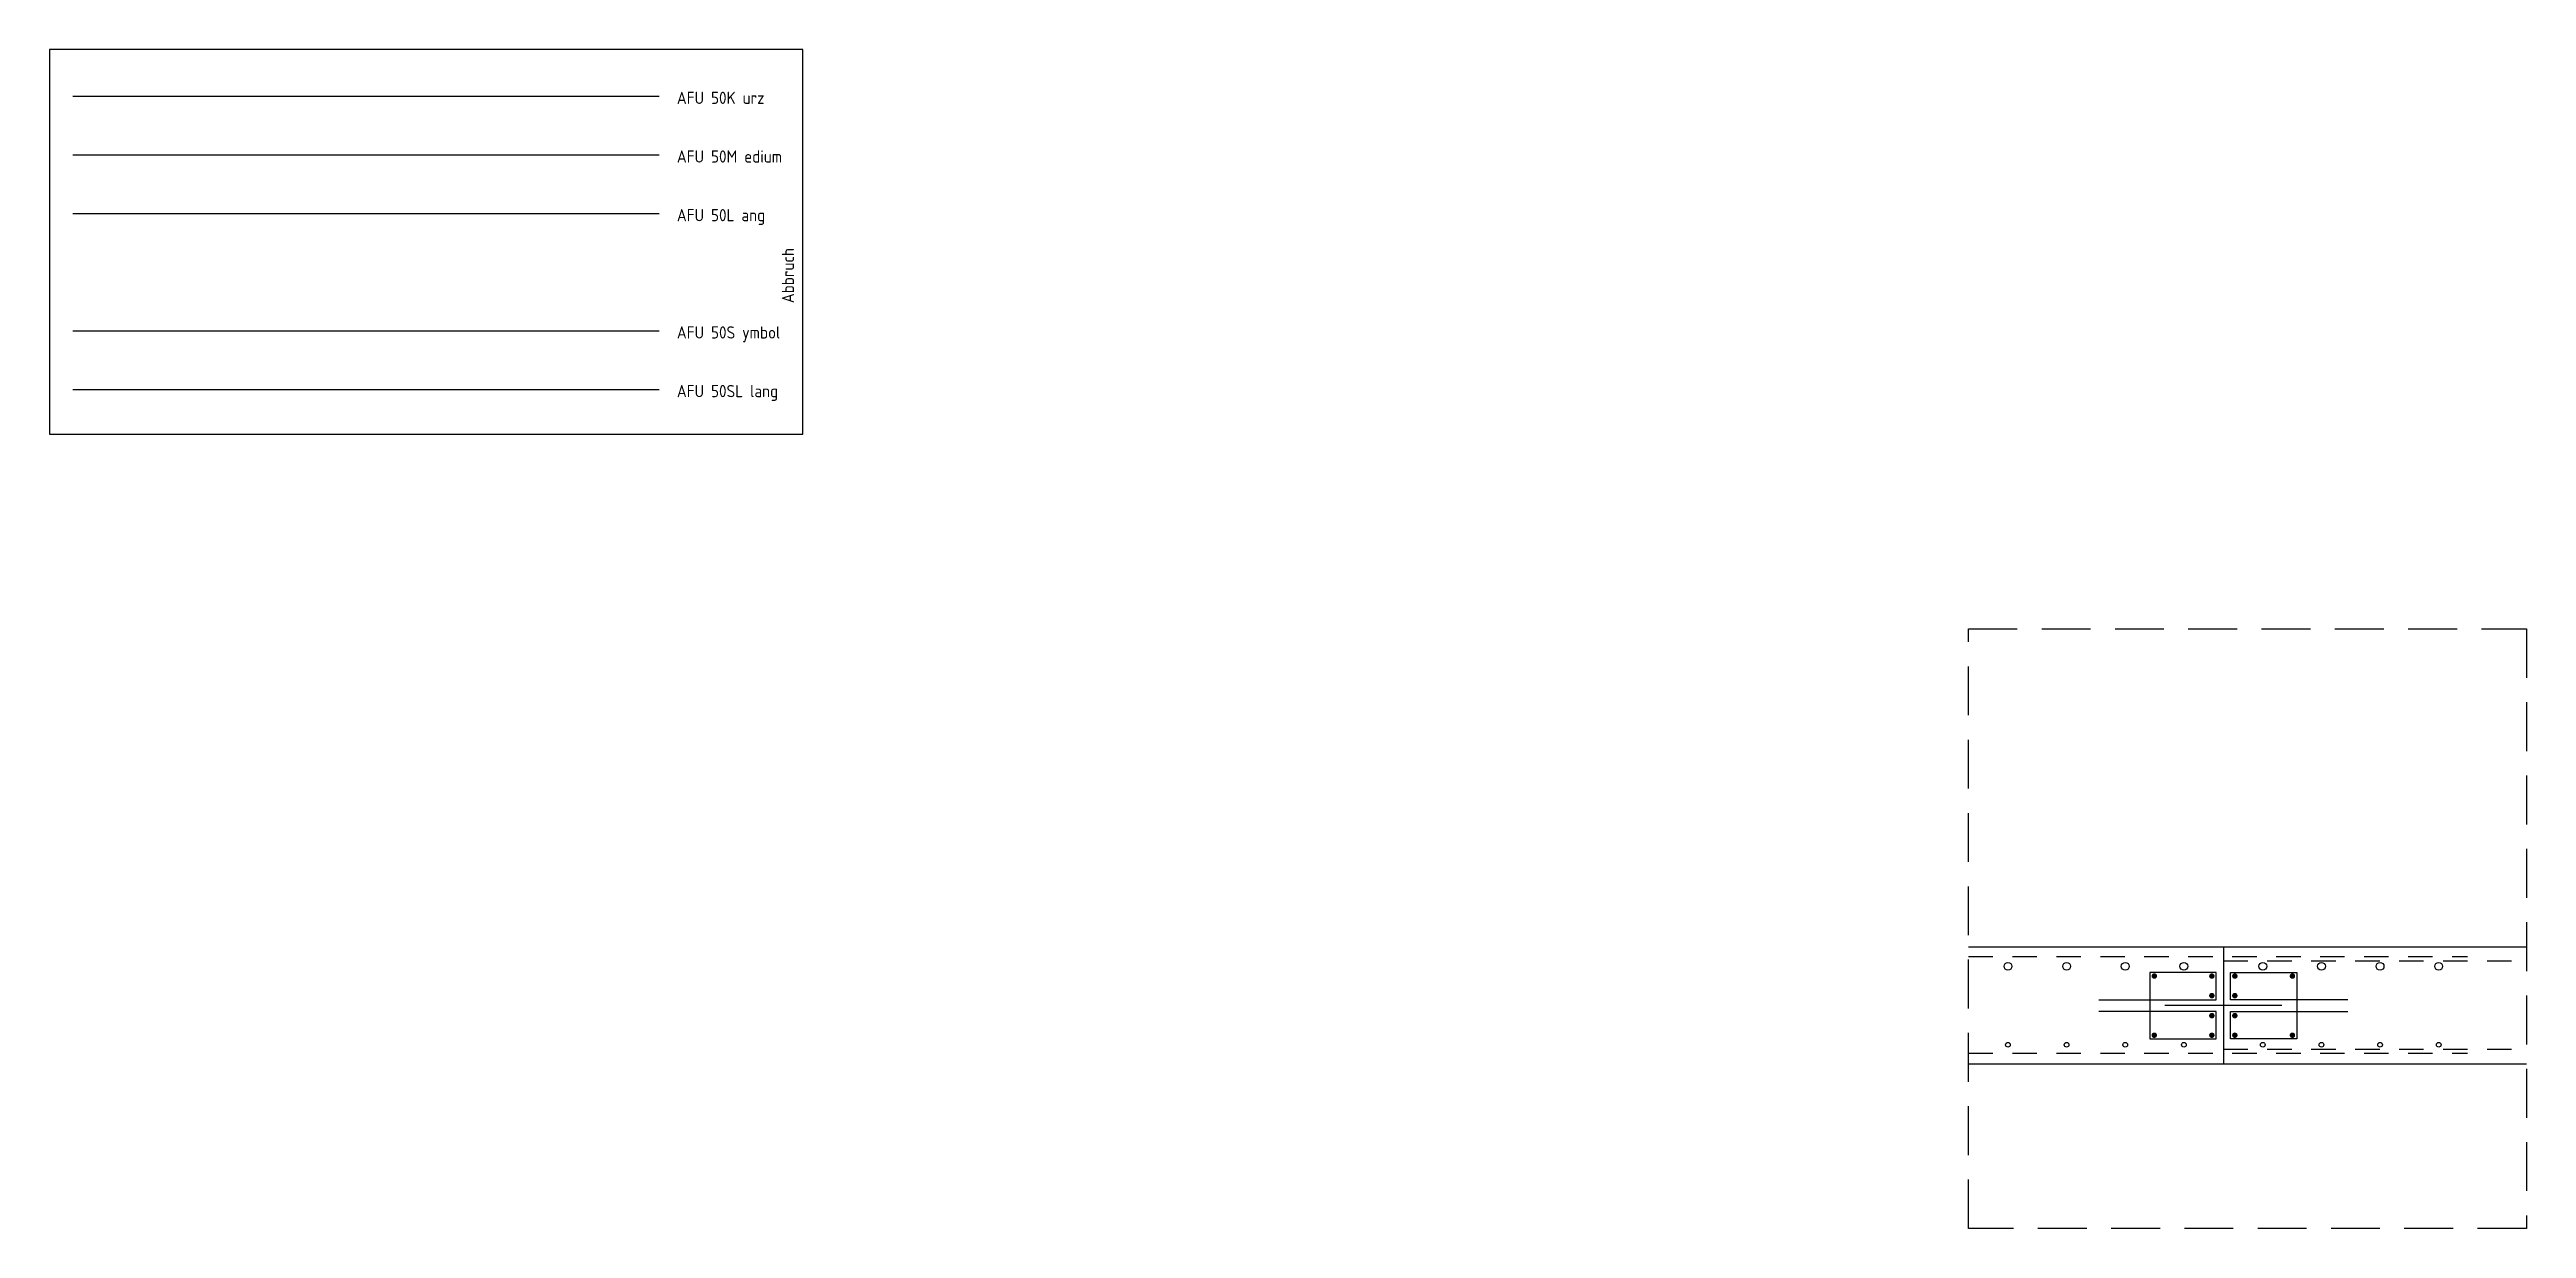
# Model space of a CAD drawing. Extents: x -17 to 74, y -15 to 121.
# Drawn here: x 4.6 to 17.28, y 42.98 to 49.01 of the extents above; entities that cross this region are included whole.
import ezdxf

# ---------------------------------------------------------------- set-up
doc = ezdxf.new("R2010")
doc.units = 0
doc.header["$LTSCALE"] = 0.5
for name, pattern in [('AUSGEZOGEN', [1000.01, 1000, 0.01]), ('HIDDEN', [0.375, 0.25, -0.125]), ('STRICHLINIE', [0.75, 0.5, -0.25])]:
    doc.linetypes.add(name, pattern=pattern)
for name, color, linetype in [('AFU', 7, 'Continuous'), ('BETON', 7, 'Continuous'), ('DETAIL', 7, 'Continuous'), ('RND', 7, 'Continuous')]:
    doc.layers.add(name, color=color, linetype=linetype)
doc.styles.add('txt', font='isocp.shx')
doc.linetypes.add('ABBRUCH', pattern='A,0.15,-0.15,["x",Standard,S=0.07,R=0,X=-0.1,Y=-0.0238],-0.005', length=0.305)
doc.linetypes.add('AFU_50K', pattern='A,0.15,["/",Standard,S=0.2,R=0,X=-0.01,Y=-0.1],0.07,["/",Standard,S=0.2,R=0,X=-0.01,Y=-0.1],0.15', length=0.37)
doc.linetypes.add('AFU_50L', pattern='A,0.75,["/",Standard,S=0.2,R=0,X=-0.01,Y=-0.1],0.07,["/",Standard,S=0.2,R=0,X=-0.01,Y=-0.1],0.75', length=1.57)
doc.linetypes.add('AFU_50M', pattern='A,0.45,["/",Standard,S=0.2,R=0,X=-0.01,Y=-0.1],0.07,["/",Standard,S=0.2,R=0,X=-0.01,Y=-0.1],0.45', length=0.97)
doc.linetypes.add('AFU_50S', pattern='A,0,-0.15,["/",Standard,S=0.2,R=0,X=-0.01,Y=-0.1],0,-0.07,["/",Standard,S=0.2,R=0,X=-0.01,Y=-0.1],-0.15', length=0.37)
doc.linetypes.add('AFU_50SL', pattern='A,0,-0.75,["/",Standard,S=0.2,R=0,X=-0.01,Y=-0.1],0,-0.07,["/",Standard,S=0.2,R=0,X=-0.01,Y=-0.1],-0.75', length=1.57)

msp = doc.modelspace()

# ---------------------------------------------------------------- texts
at = {"layer": 'AFU', "color": 8, "linetype": 'AFU_50K', "style": 'txt'}
msp.add_text('AFU 50K urz', height=0.0625, dxfattribs=at).set_placement((7.81118, 48.72986))
at = {"layer": 'AFU', "color": 8, "linetype": 'AFU_50M', "style": 'txt'}
msp.add_text('AFU 50M edium', height=0.0625, dxfattribs=at).set_placement((7.81118, 48.42986))
at = {"layer": 'AFU', "color": 8, "linetype": 'AFU_50L', "style": 'txt'}
msp.add_text('AFU 50L ang', height=0.0625, dxfattribs=at).set_placement((7.81118, 48.12986))
at = {"layer": 'AFU', "color": 8, "linetype": 'ABBRUCH', "style": 'txt'}
msp.add_text('Abbruch', height=0.0625, rotation=90, dxfattribs=at).set_placement((8.41069, 47.71084))
at = {"layer": 'AFU', "color": 8, "linetype": 'AFU_50S', "style": 'txt'}
msp.add_text('AFU 50S ymbol', height=0.0625, dxfattribs=at).set_placement((7.81118, 47.52986))
at = {"layer": 'AFU', "color": 8, "linetype": 'AFU_50SL', "style": 'txt'}
msp.add_text('AFU 50SL lang', height=0.0625, dxfattribs=at).set_placement((7.81118, 47.22986))

# ---------------------------------------------------------------- linework, layer by layer
at = {"layer": 'AFU', "color": 8, "linetype": 'AFU_50K'}
for p, q in [((7.71996, 48.76754), (4.71996, 48.76754)), ((15.72416, 44.4174), (15.72416, 43.8174))]:
    msp.add_line(p, q, dxfattribs=at)
at = {"layer": 'AFU', "color": 8, "linetype": 'AFU_50M'}
msp.add_line((7.71996, 48.46754), (4.71996, 48.46754), dxfattribs=at)
at = {"layer": 'AFU', "color": 8, "linetype": 'AFU_50L'}
msp.add_line((7.71996, 48.16754), (4.71996, 48.16754), dxfattribs=at)
at = {"layer": 'AFU', "color": 8, "linetype": 'AFU_50S'}
msp.add_line((7.71996, 47.56754), (4.71996, 47.56754), dxfattribs=at)
at = {"layer": 'AFU', "color": 8, "linetype": 'AFU_50SL'}
msp.add_line((7.71996, 47.26754), (4.71996, 47.26754), dxfattribs=at)
at = {"layer": 'AFU', "color": 1, "linetype": 'AUSGEZOGEN'}
msp.add_line((16.02416, 44.1174), (15.42416, 44.1174), dxfattribs=at)
at = {"layer": 'AFU', "color": 8, "linetype": 'ABBRUCH'}
msp.add_lwpolyline([(4.60142, 47.04139), (8.45597, 47.04139), (8.45597, 49.00815), (4.60142, 49.00815)], close=True, dxfattribs=at)
at = {"layer": 'BETON', "color": 6, "linetype": 'AUSGEZOGEN', "lineweight": -2}
for p, q in [((17.27513, 44.4174), (14.41982, 44.4174)), ((17.27513, 43.8174), (14.41982, 43.8174))]:
    msp.add_line(p, q, dxfattribs=at)
at = {"layer": 'DETAIL', "color": 102, "linetype": 'STRICHLINIE'}
msp.add_lwpolyline([(14.41982, 42.97773), (14.41982, 46.04431), (17.27513, 46.04431), (17.27513, 42.97773)], close=True, dxfattribs=at)
at = {"layer": 'RND', "color": 7, "linetype": 'HIDDEN'}
for points in [[(14.41982, 44.36911), (16.97416, 44.36911)], [(15.72416, 44.34624), (17.27513, 44.34624)], [(14.41982, 43.87405), (16.97416, 43.87405)], [(15.72416, 43.89474), (17.27513, 43.89474)]]:
    msp.add_lwpolyline(points, dxfattribs=at)
at = {"layer": 'RND', "color": 1, "linetype": 'AUSGEZOGEN'}
for points in [[(15.08738, 44.1474), (15.68738, 44.1474), (15.68738, 44.2874), (15.34738, 44.2874), (15.34738, 43.9474), (15.68738, 43.9474), (15.68738, 44.0874), (15.08738, 44.0874)], [(16.36095, 44.1474), (15.76095, 44.1474), (15.76095, 44.2874), (16.10095, 44.2874), (16.10095, 43.9474), (15.76095, 43.9474), (15.76095, 44.0874), (16.36095, 44.0874)]]:
    msp.add_lwpolyline(points, dxfattribs=at)
at = {"layer": 'RND', "color": 7, "linetype": 'AUSGEZOGEN', "const_width": 0.014}
for points in [[(15.37775, 44.26873, -1), (15.36375, 44.26873, -1)], [(15.67235, 44.26873, -1), (15.65835, 44.26873, -1)], [(15.77598, 44.26873, 1), (15.78998, 44.26873, 1)], [(16.07058, 44.26873, 1), (16.08458, 44.26873, 1)], [(15.67235, 44.16859, -1), (15.65835, 44.16859, -1)], [(15.77598, 44.16859, 1), (15.78998, 44.16859, 1)], [(15.37775, 43.96607, 1), (15.36375, 43.96607, 1)], [(15.67235, 44.06622, 1), (15.65835, 44.06622, 1)], [(15.67235, 43.96607, 1), (15.65835, 43.96607, 1)], [(15.77598, 44.06622, -1), (15.78998, 44.06622, -1)], [(15.77598, 43.96607, -1), (15.78998, 43.96607, -1)], [(16.07058, 43.96607, -1), (16.08458, 43.96607, -1)]]:
    msp.add_lwpolyline(points, format="xyb", close=True, dxfattribs=at)
at = {"layer": 'RND', "color": 7, "linetype": 'AUSGEZOGEN'}
for centre, radius in [((14.6222, 44.31873), 0.02), ((14.9222, 44.31873), 0.02), ((15.2222, 44.31873), 0.02), ((15.5222, 44.31873), 0.02), ((15.92613, 44.31873), 0.02), ((16.22613, 44.31873), 0.02), ((16.52613, 44.31873), 0.02), ((16.82613, 44.31873), 0.02), ((14.6222, 43.91723), 0.012), ((14.9222, 43.91723), 0.012), ((15.2222, 43.91723), 0.012), ((15.5222, 43.91723), 0.012), ((15.92613, 43.91723), 0.012), ((16.22613, 43.91723), 0.012), ((16.52613, 43.91723), 0.012), ((16.82613, 43.91723), 0.012)]:
    msp.add_circle(centre, radius, dxfattribs=at)

msp.set_redraw_order([(e.dxf.handle, doc.entitydb.next_handle()) for e in msp.query("TEXT MTEXT ATTDEF DIMENSION ARC_DIMENSION")])  # texts and dimensions are drawn at this point

doc.saveas('drawing.dxf')
